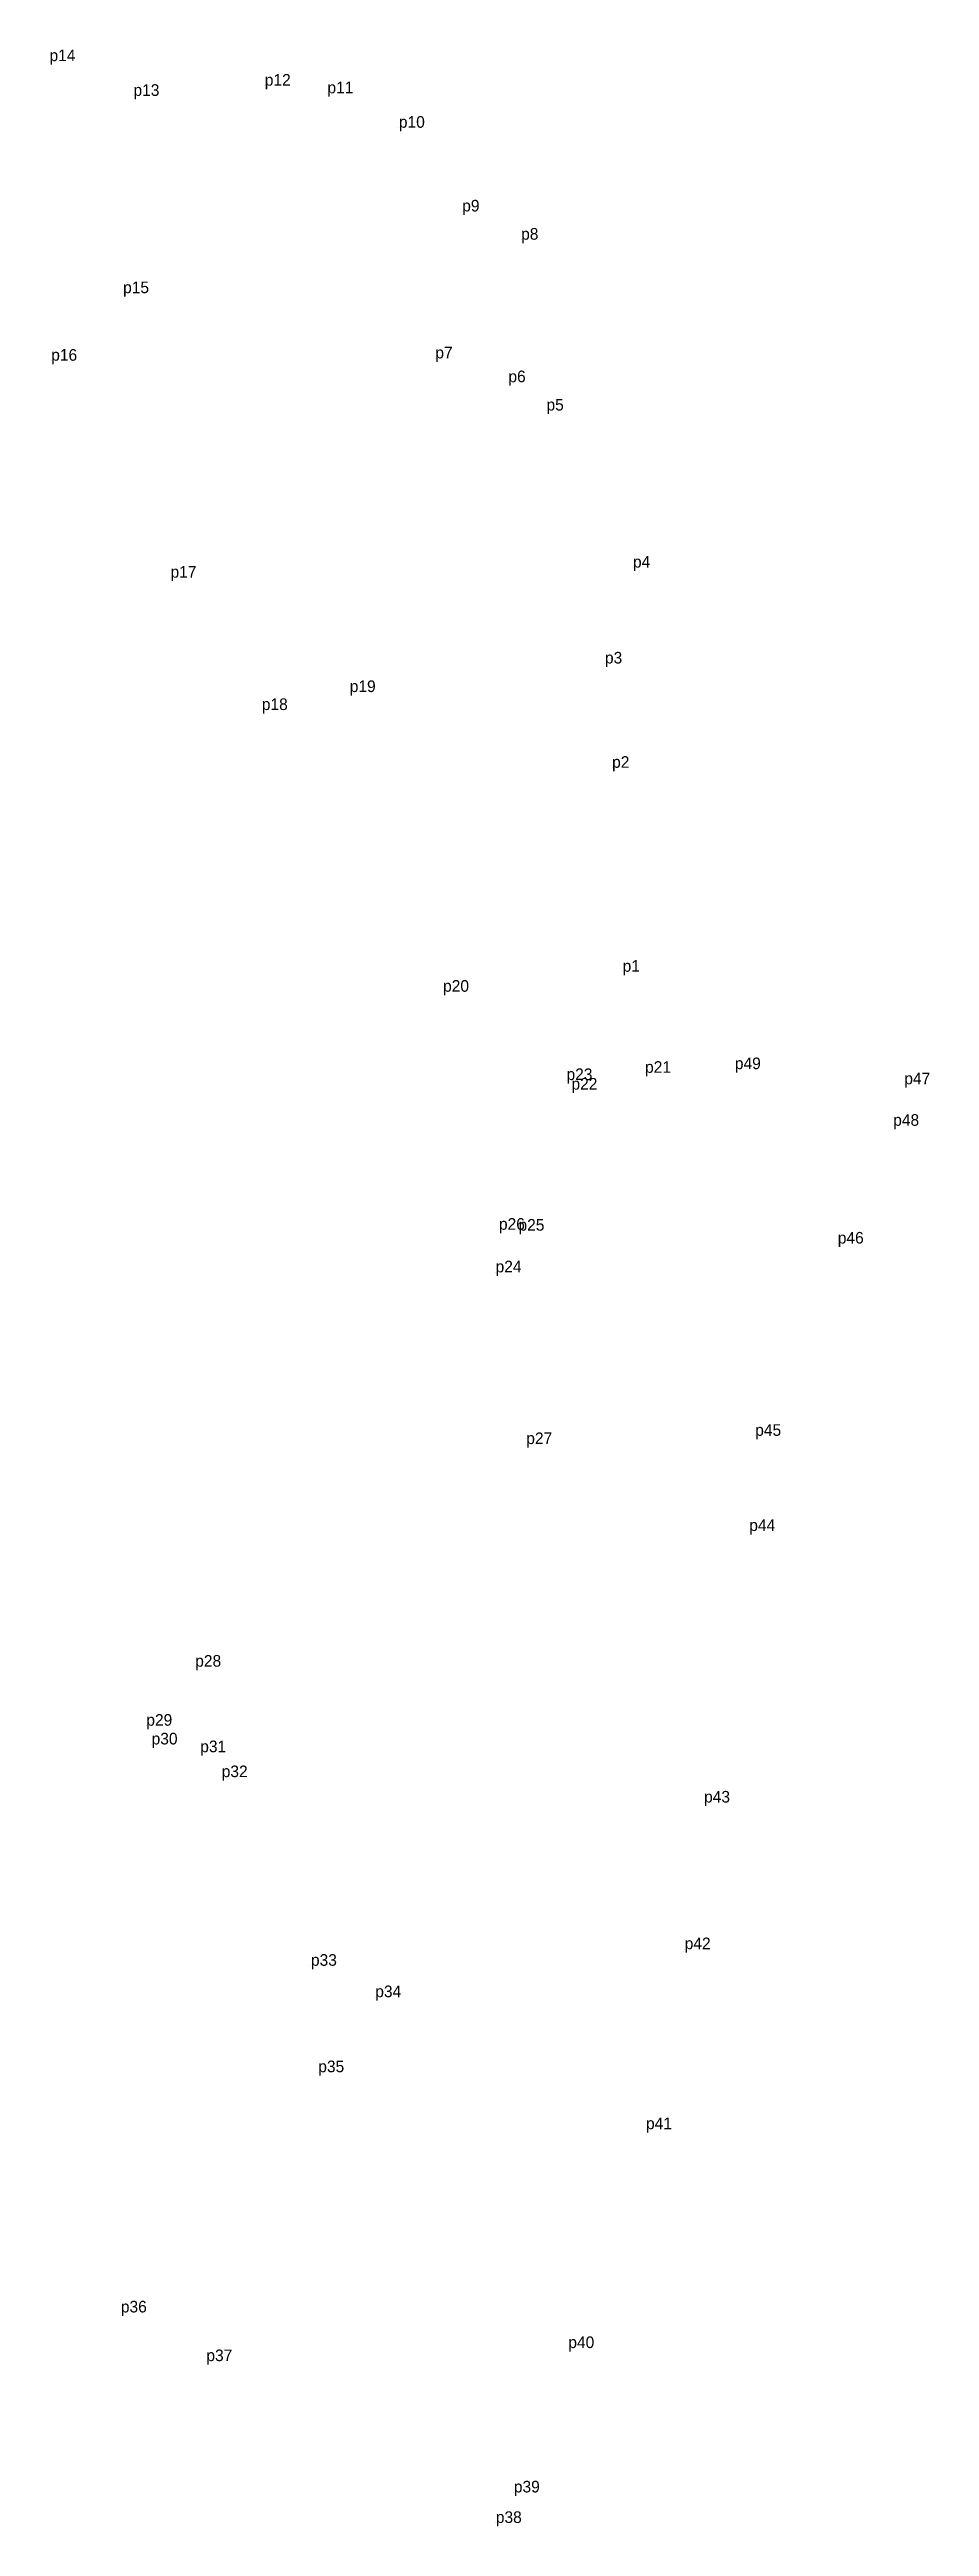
# Model space of a CAD drawing. Extents: x -2 to 54773767, y -1 to 183694297.
# Drawn here: x 548370.7 to 548506.9, y 1835629.5 to 1836012.9 of the extents above; entities that cross this region are included whole.
import ezdxf

# ---------------------------------------------------------------- set-up
doc = ezdxf.new("R2010")
doc.units = 0
doc.layers.add('Level 12', color=7, linetype='Continuous')
doc.layers.add('Level 7', color=7, linetype='Continuous')

msp = doc.modelspace()

# ---------------------------------------------------------------- texts
at = {"layer": 'Level 12'}
for s, p in [('p14', (548370.656, 1836011.11)), ('p12', (548403.988, 1836007.315)), ('p13', (548383.655, 1836005.735)), ('p11', (548413.688, 1836006.139)), ('p10', (548424.757, 1836000.803)), ('p9', (548434.566, 1835987.842)), ('p8', (548443.689, 1835983.469)), ('p15', (548382.051, 1835975.194)), ('p16', (548370.923, 1835964.735)), ('p7', (548430.405, 1835965.093)), ('p6', (548441.715, 1835961.406)), ('p5', (548447.611, 1835957.024)), ('p17', (548389.394, 1835931.155)), ('p4', (548461.008, 1835932.712)), ('p3', (548456.668, 1835917.861)), ('p18', (548403.532, 1835910.661)), ('p19', (548417.148, 1835913.443)), ('p2', (548457.776, 1835901.718)), ('p1', (548459.405, 1835870.142)), ('p20', (548431.599, 1835867.05)), ('p23', (548450.715, 1835853.375)), ('p21', (548462.877, 1835854.495)), ('p49', (548476.786, 1835855.065)), ('p22', (548451.485, 1835851.895)), ('p47', (548503.027, 1835852.726)), ('p48', (548501.307, 1835846.295)), ('p26', (548440.251, 1835830.2)), ('p25', (548443.279, 1835830.058)), ('p46', (548492.722, 1835828.062)), ('p24', (548439.734, 1835823.607)), ('p27', (548444.486, 1835797.024)), ('p45', (548479.938, 1835798.299)), ('p44', (548479.018, 1835783.564)), ('p28', (548393.219, 1835762.56)), ('p29', (548385.647, 1835753.422)), ('p30', (548386.466, 1835750.522)), ('p31', (548393.998, 1835749.316)), ('p32', (548397.318, 1835745.459)), ('p43', (548472.017, 1835741.526)), ('p42', (548469.017, 1835718.825)), ('p33', (548411.141, 1835716.256)), ('p34', (548421.104, 1835711.396)), ('p35', (548412.275, 1835699.78)), ('p41', (548463.024, 1835690.962)), ('p36', (548381.702, 1835662.587)), ('p37', (548394.946, 1835655.052)), ('p40', (548450.996, 1835657.078)), ('p39', (548442.56, 1835634.725)), ('p38', (548439.767, 1835630.003))]:
    msp.add_text(s, height=1.8, dxfattribs=at).set_placement(p)

# ---------------------------------------------------------------- linework, layer by layer
at = {"layer": 'Level 7'}
for p, q in [((548370.656, 1836011.11), (548370.656, 1836011.11)), ((548383.655, 1836005.735), (548383.655, 1836005.735)), ((548403.988, 1836007.315), (548403.988, 1836007.315)), ((548413.688, 1836006.139), (548413.688, 1836006.139)), ((548424.757, 1836000.803), (548424.757, 1836000.803)), ((548434.566, 1835987.842), (548434.566, 1835987.842)), ((548443.689, 1835983.469), (548443.689, 1835983.469)), ((548382.051, 1835975.194), (548382.051, 1835975.194)), ((548370.923, 1835964.735), (548370.923, 1835964.735)), ((548430.405, 1835965.093), (548430.405, 1835965.093)), ((548441.715, 1835961.406), (548441.715, 1835961.406)), ((548447.611, 1835957.024), (548447.611, 1835957.024)), ((548461.008, 1835932.712), (548461.008, 1835932.712)), ((548389.394, 1835931.155), (548389.394, 1835931.155)), ((548456.668, 1835917.861), (548456.668, 1835917.861)), ((548417.148, 1835913.443), (548417.148, 1835913.443)), ((548403.532, 1835910.661), (548403.532, 1835910.661)), ((548457.776, 1835901.718), (548457.776, 1835901.718)), ((548459.405, 1835870.142), (548459.405, 1835870.142)), ((548431.599, 1835867.05), (548431.599, 1835867.05)), ((548476.786, 1835855.065), (548476.786, 1835855.065)), ((548450.715, 1835853.375), (548450.715, 1835853.375)), ((548451.485, 1835851.895), (548451.485, 1835851.895)), ((548462.877, 1835854.495), (548462.877, 1835854.495)), ((548503.027, 1835852.726), (548503.027, 1835852.726)), ((548501.307, 1835846.295), (548501.307, 1835846.295)), ((548440.251, 1835830.2), (548440.251, 1835830.2)), ((548443.279, 1835830.058), (548443.279, 1835830.058)), ((548492.722, 1835828.062), (548492.722, 1835828.062)), ((548439.734, 1835823.607), (548439.734, 1835823.607)), ((548479.938, 1835798.299), (548479.938, 1835798.299)), ((548444.486, 1835797.024), (548444.486, 1835797.024)), ((548479.018, 1835783.564), (548479.018, 1835783.564)), ((548393.219, 1835762.56), (548393.219, 1835762.56)), ((548385.647, 1835753.422), (548385.647, 1835753.422)), ((548386.466, 1835750.522), (548386.466, 1835750.522)), ((548393.998, 1835749.316), (548393.998, 1835749.316)), ((548397.318, 1835745.459), (548397.318, 1835745.459)), ((548472.017, 1835741.526), (548472.017, 1835741.526)), ((548469.017, 1835718.825), (548469.017, 1835718.825)), ((548411.141, 1835716.256), (548411.141, 1835716.256)), ((548421.104, 1835711.396), (548421.104, 1835711.396)), ((548412.275, 1835699.78), (548412.275, 1835699.78)), ((548463.024, 1835690.962), (548463.024, 1835690.962)), ((548381.702, 1835662.587), (548381.702, 1835662.587)), ((548450.996, 1835657.078), (548450.996, 1835657.078)), ((548394.946, 1835655.052), (548394.946, 1835655.052)), ((548442.56, 1835634.725), (548442.56, 1835634.725)), ((548439.767, 1835630.003), (548439.767, 1835630.003))]:
    msp.add_line(p, q, dxfattribs=at)

msp.set_redraw_order([(e.dxf.handle, doc.entitydb.next_handle()) for e in msp.query("TEXT MTEXT ATTDEF DIMENSION ARC_DIMENSION")])  # texts and dimensions are drawn at this point

doc.saveas('drawing.dxf')
